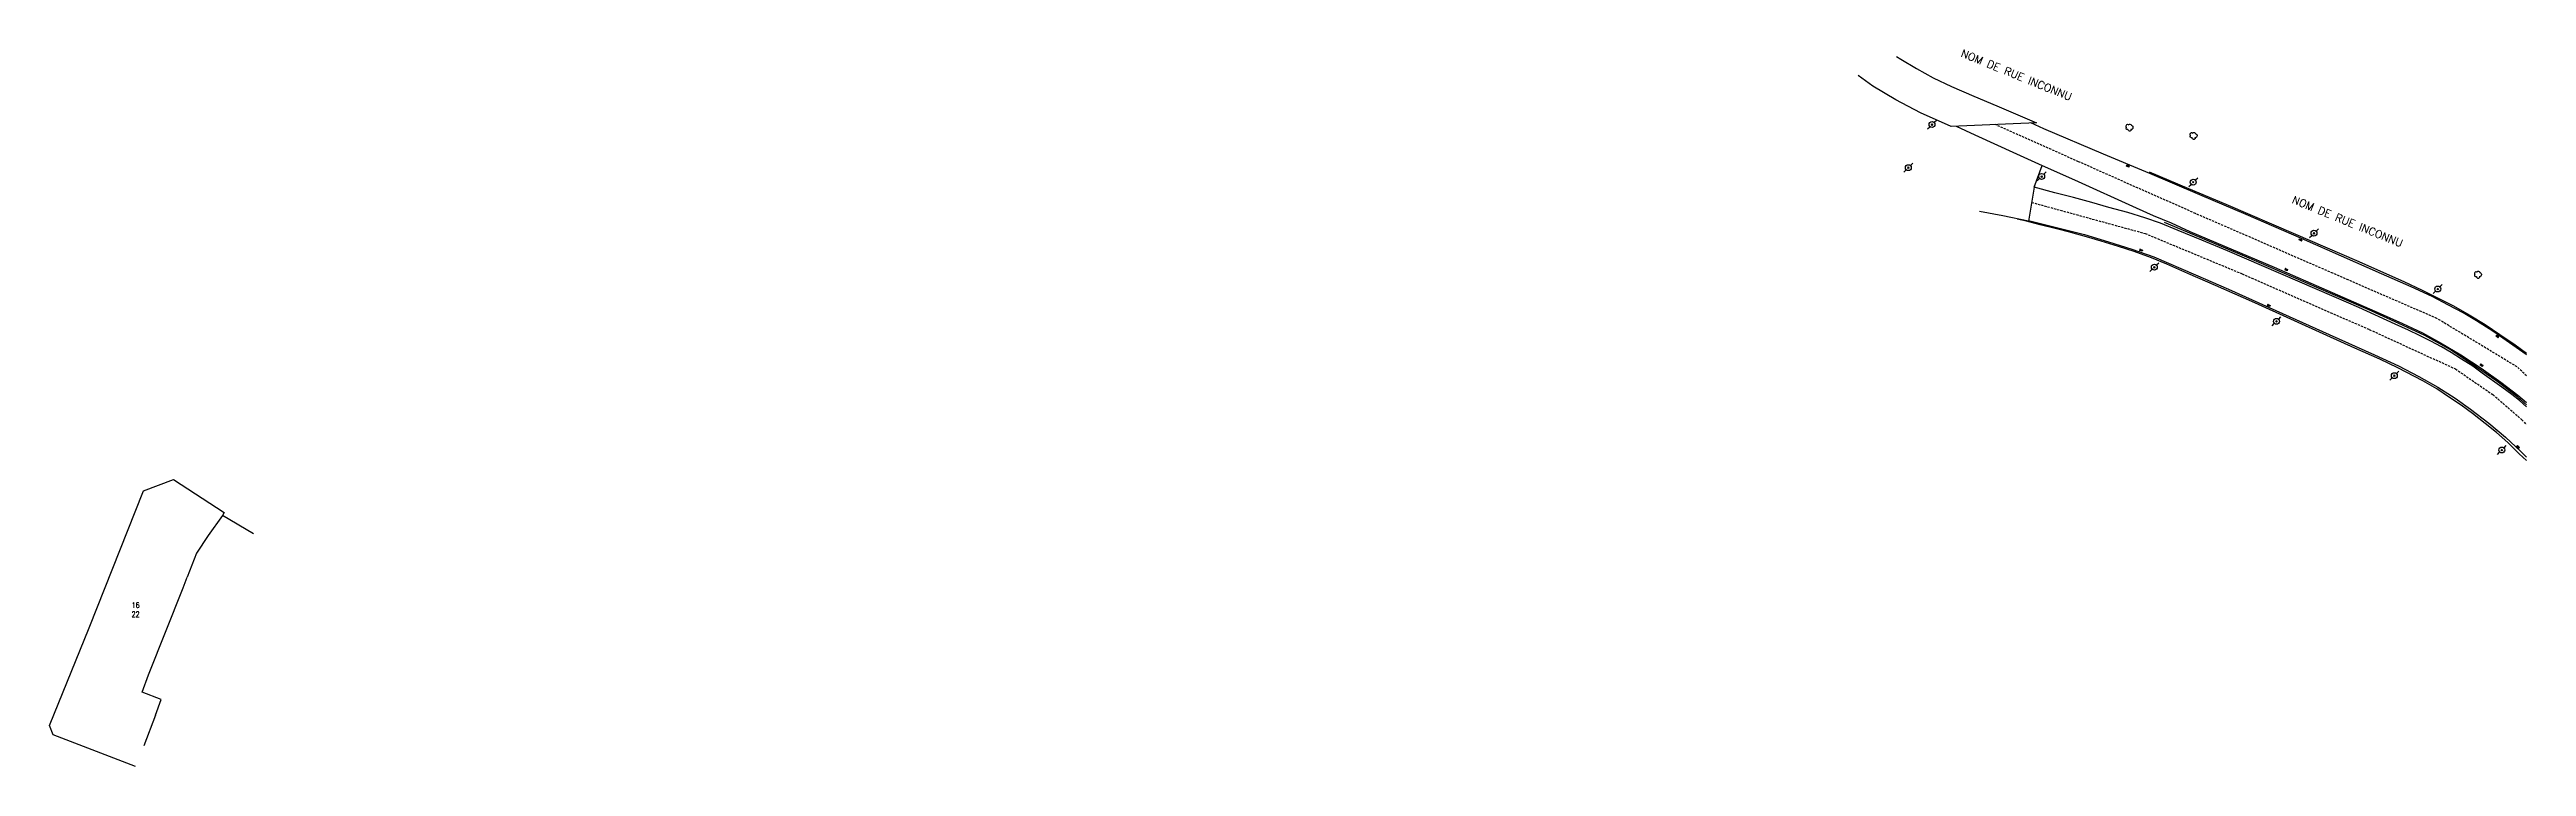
# Model space of a CAD drawing. Header units: millimetres. Extents: x 155000 to 156001, y 121015 to 121765.
# Drawn here: x 155440 to 156000, y 121603 to 121765 of the extents above; entities that cross this region are included whole.
import ezdxf
from ezdxf.enums import TextEntityAlignment as Align

# ---------------------------------------------------------------- set-up
doc = ezdxf.new("R2010")
doc.units = ezdxf.units.MM
doc.linetypes.add('DASHED', pattern=[0.75, 0.5, -0.25])
doc.layers.get('0').update_dxf_attribs({"linetype": 'CONTINUOUS'})
for name, color, linetype in [('W0001', 6, 'DASHED'), ('W0008', 7, 'CONTINUOUS'), ('W0010', 4, 'CONTINUOUS'), ('W0014', 7, 'CONTINUOUS'), ('W0101', 7, 'CONTINUOUS'), ('W0104', 1, 'CONTINUOUS'), ('W0120', 7, 'CONTINUOUS'), ('W0300', 7, 'CONTINUOUS'), ('W0401', 7, 'CONTINUOUS'), ('W0473', 7, 'CONTINUOUS'), ('W0989', 7, 'CONTINUOUS'), ('W0991', 7, 'CONTINUOUS'), ('W1102', 7, 'CONTINUOUS')]:
    doc.layers.add(name, color=color, linetype=linetype)
doc.styles.get("Standard").update_dxf_attribs({"font": 'romans.shx', "width": 0.85})

msp = doc.modelspace()

# ---------------------------------------------------------------- texts
at = {"layer": 'W0989'}
for p in [(155872.29, 121764.48), (155947.14, 121731.37)]:
    msp.add_text('NOM DE RUE INCONNU', height=1.75, rotation=337.8304, dxfattribs=at).set_placement(p, align=Align.MIDDLE_LEFT)
at = {"layer": 'W0991', "insert": (155458.52, 121640.22), "char_height": 1.25, "attachment_point": 1}
msp.add_mtext('16\\P22', dxfattribs=at)

# ---------------------------------------------------------------- blocks, each defined once
blk = doc.blocks.new('T473')
for p, q in [((-0.166667, 0.166667), (0.166667, -0.166667)), ((-0.166667, -0.166667), (0.166667, 0.166667)), ((0.500001, 0.500001), (1.000002, 1.000002)), ((-1.000002, -1.000002), (-0.500001, -0.500001))]:
    blk.add_line(p, q)
blk.add_ellipse((0, 0), major_axis=(0.471405, 0.471405), ratio=1, start_param=5.4977871438, end_param=11.780972451)
blk = doc.blocks.new('T401')
for p, q in [((-0.3, 0.3), (0, 0.3)), ((-0.3, -0.25), (-0.3, 0.3)), ((-0.3, 0.15), (0, 0.15)), ((-0.3, 0), (0, 0)), ((0, 0.3), (0, -0.25)), ((-0.3, -0.15), (0, -0.15)), ((-0.3, -0.25), (-0.3, -0.3)), ((-0.3, -0.3), (0, -0.3)), ((0, -0.3), (0, -0.25))]:
    blk.add_line(p, q)
blk = doc.blocks.new('T300')
for p, q in [((-0.8, 0.51), (-0.86, 0.34)), ((-0.86, 0.34), (-0.86, 0.17)), ((-0.86, 0.17), (-0.74, 0.06)), ((-0.69, 0.63), (-0.8, 0.51)), ((-0.8, -0.06), (-0.74, 0.06)), ((-0.74, 0.06), (-0.69, 0.11)), ((-0.57, 0.69), (-0.69, 0.63)), ((-0.46, 0.69), (-0.57, 0.69)), ((-0.29, 0.63), (-0.46, 0.69)), ((-0.29, 0.63), (-0.17, 0.74)), ((-0.23, 0.57), (-0.29, 0.63)), ((-0.17, 0.74), (-0.06, 0.8)), ((-0.06, 0.8), (0.06, 0.8)), ((0.06, 0.8), (0.23, 0.74)), ((0.23, 0.74), (0.34, 0.63)), ((0.34, 0.63), (0.4, 0.51)), ((0.46, 0.46), (0.34, 0.46)), ((0.4, 0.51), (0.4, 0.46)), ((0.57, 0.4), (0.46, 0.46)), ((0.57, 0.4), (0.69, 0.29)), ((0.69, 0.29), (0.74, 0.17)), ((0.74, 0.06), (0.69, -0.17)), ((0.74, 0.17), (0.74, 0.06)), ((-0.8, -0.17), (-0.8, -0.06)), ((-0.8, -0.23), (-0.8, -0.17)), ((-0.74, -0.34), (-0.8, -0.23)), ((-0.69, -0.4), (-0.74, -0.34)), ((-0.51, -0.46), (-0.69, -0.4)), ((-0.4, -0.46), (-0.51, -0.46)), ((-0.4, -0.46), (-0.34, -0.46)), ((-0.34, -0.46), (-0.34, -0.4)), ((-0.34, -0.51), (-0.34, -0.46)), ((-0.29, -0.63), (-0.34, -0.51)), ((-0.17, -0.74), (-0.29, -0.63)), ((-0.06, -0.8), (-0.17, -0.74)), ((0.06, -0.8), (-0.06, -0.8)), ((0.17, -0.74), (0.06, -0.8)), ((0.23, -0.69), (0.17, -0.74)), ((0.29, -0.46), (0.23, -0.46)), ((0.29, -0.63), (0.23, -0.69)), ((0.46, -0.4), (0.29, -0.46)), ((0.34, -0.51), (0.29, -0.63)), ((0.34, -0.51), (0.34, -0.46)), ((0.57, -0.34), (0.46, -0.4)), ((0.63, -0.29), (0.57, -0.34)), ((0.69, -0.17), (0.63, -0.29))]:
    blk.add_line(p, q)

# ---------------------------------------------------------------- linework, layer by layer
at = {"layer": 'W0001'}
for points in [[(156000, 121691.41), (155997.9, 121693.43), (155979.75, 121704.39), (155956.22, 121714.61), (155925.2, 121728.1), (155898.74, 121739.82), (155879.91, 121748.22)], [(155888.1, 121730.61), (155888.81, 121730.44), (155913.77, 121723.6), (155935.73, 121714.47), (155964.47, 121701.89), (155983.95, 121692.98), (155992.4, 121687.18), (155998.95, 121681.51), (156000, 121680.39)]]:
    msp.add_lwpolyline(points, dxfattribs=at)
at = {"layer": 'W0008'}
for points in [[(155871.05, 121747.82), (155875.26, 121745.88), (155884.66, 121741.64), (155890.48, 121738.99)], [(156000, 121696.2), (155999.97, 121696.22), (155992.36, 121701.52), (155988.73, 121703.82), (155985.66, 121705.67), (155982.36, 121707.43), (155978.67, 121709.34), (155973.93, 121711.57), (155967.25, 121714.51), (155949.15, 121722.44), (155936.59, 121727.9), (155926.15, 121732.32), (155914.82, 121737.18), (155904.38, 121741.52), (155890.85, 121747.26), (155887.91, 121748.58)], [(155890.48, 121738.99), (155897.78, 121735.69), (155911.78, 121729.4), (155915.58, 121727.7), (155919.7, 121726.01), (155923.9, 121724.04), (155942.98, 121715.97), (155951.23, 121712.4), (155966.96, 121705.49), (155971.99, 121703.28), (155976.47, 121701.14), (155980.58, 121698.92), (155985.18, 121696.15), (155989.74, 121693.15), (155994.2, 121690.02), (155998.04, 121687.08), (156000, 121685.37)], [(156000, 121684.39), (155998.4, 121685.85), (155996.67, 121687.22), (155994.46, 121688.89), (155990.02, 121692.01), (155987.85, 121693.58), (155985.34, 121695.22), (155983.01, 121696.7), (155980.8, 121697.96), (155978.38, 121699.29), (155975.84, 121700.57), (155973.3, 121701.77), (155970.32, 121703.09), (155962.07, 121706.84), (155956.5, 121709.29), (155932.42, 121719.66), (155926.58, 121722.07), (155921.24, 121724.29), (155917.26, 121725.9), (155913.71, 121727.11), (155909.86, 121728.32), (155905.57, 121729.5), (155901.74, 121730.57), (155897.56, 121731.76), (155893.4, 121732.82), (155888.66, 121734.04)], [(155887.44, 121726.55), (155900.07, 121723.35), (155905.49, 121721.69), (155910.78, 121720.05), (155915.75, 121718.29), (155925.15, 121714.29), (155932.66, 121710.99), (155941.85, 121706.84), (155955.39, 121700.77), (155965.63, 121696.16), (155971.03, 121693.7), (155975.67, 121691.3), (155979.94, 121688.83), (155983.85, 121686.38), (155987.31, 121683.86), (155991.51, 121680.7), (155995.27, 121677.54), (155998.73, 121674.29), (156000, 121673.05)]]:
    msp.add_lwpolyline(points, dxfattribs=at)
at = {"layer": 'W0010'}
for points in [[(155914.73, 121737.51), (155923.56, 121733.8), (155931.99, 121730.24), (155947.8, 121723.45), (155961.58, 121717.49), (155972.25, 121712.73), (155976.42, 121710.78), (155979.87, 121709.05), (155983.5, 121707.21), (155987.01, 121705.2), (155990.64, 121702.99), (155993.99, 121700.79), (155997.44, 121698.41), (156000, 121696.57)], [(156000, 121672.25), (155998.37, 121673.83), (155995.8, 121676.35), (155993.23, 121678.6), (155990.68, 121680.65), (155987.79, 121682.91), (155985.23, 121684.81), (155982.41, 121686.68), (155979.73, 121688.46), (155976.56, 121690.31), (155970.88, 121693.26), (155966.86, 121695.2), (155961.22, 121697.67), (155954.83, 121700.53), (155946.73, 121704.23), (155938.55, 121707.89), (155929.7, 121711.86), (155923.4, 121714.56), (155918.72, 121716.65), (155915.19, 121718.07), (155911.32, 121719.51), (155907.73, 121720.66), (155903.84, 121721.87), (155900.53, 121722.86), (155897, 121723.8), (155893.47, 121724.73), (155890.05, 121725.59), (155886.95, 121726.37), (155884.85, 121726.86)], [(156000, 121684.86), (155998.02, 121686.63), (155993.33, 121690.25), (155987.5, 121694.24), (155982.59, 121697.47), (155976.99, 121700.56), (155971.17, 121703.29), (155964.19, 121706.39), (155955.74, 121710.06), (155936.23, 121718.47), (155918.14, 121726.09)]]:
    msp.add_lwpolyline(points, dxfattribs=at)
at = {"layer": 'W0014'}
msp.add_lwpolyline([(155888.66, 121734.04), (155890.48, 121738.99)], dxfattribs=at)
at = {"layer": 'W0101'}
for points in [[(155459.4, 121603.13), (155440.82, 121610.25), (155439.96, 121612.4), (155448.91, 121634.47), (155461.18, 121665.41), (155467.98, 121667.98), (155479.44, 121660.51), (155479.06, 121659.89)], [(155486.06, 121655.68), (155479.06, 121659.89)], [(155463.95, 121614.73), (155465.17, 121618.24), (155460.88, 121619.91), (155462.32, 121623.83), (155470.19, 121643.51), (155471.11, 121645.94)]]:
    msp.add_lwpolyline(points, dxfattribs=at)
at = {"layer": 'W0104'}
msp.add_lwpolyline([(155479.06, 121659.89), (155475.85, 121655.31), (155473.18, 121651.36), (155471.11, 121645.94)], dxfattribs=at)
at = {"layer": 'W0120'}
for points in [[(155857.59, 121763.58), (155858.55, 121762.97), (155862.11, 121760.9), (155865.83, 121758.8), (155869.97, 121756.82), (155875.06, 121754.61), (155880.25, 121752.43), (155889.19, 121748.64), (155869.95, 121747.77), (155863, 121750.88), (155857.39, 121753.82), (155852.19, 121756.88), (155848.89, 121759.28)], [(155888.73, 121734.46), (155888.66, 121734.04), (155887.42, 121726.41), (155881.57, 121727.6), (155876.31, 121728.56)]]:
    msp.add_lwpolyline(points, dxfattribs=at)
at = {"layer": 'W1102'}
msp.add_lwpolyline([(155463.95, 121614.73), (155461.28, 121607.76)], dxfattribs=at)

# ---------------------------------------------------------------- block references
at = {"layer": 'W0300'}
for p in [(155910.29, 121747.53), (155924.78, 121745.66), (155989.09, 121714.26)]:
    msp.add_blockref('T300', p, dxfattribs=at)
at = {"layer": 'W0401'}
for p, rotation in [((155909.95, 121738.99), 67.42575965699896), ((155912.79, 121719.68), 250.4521326947288), ((155948.98, 121722.3), 66.47721030582427), ((155945.61, 121715.3), 246.5938886061828), ((155941.67, 121707.19), 245.6857534843271), ((155993.52, 121700.48), 55.11024556454898), ((155989.77, 121693.71), 236.7355214072665), ((155997.99, 121675.23), 226.7651391059621)]:
    msp.add_blockref('T401', p, dxfattribs=dict(at, rotation=rotation))
at = {"layer": 'W0473'}
for p in [(155865.6, 121748.23), (155860.23, 121738.48), (155890.38, 121736.5), (155924.66, 121735.2), (155951.96, 121723.66), (155915.87, 121716), (155979.94, 121711.06), (155943.48, 121703.74), (155970.13, 121691.47), (155994.44, 121674.65)]:
    msp.add_blockref('T473', p, dxfattribs=at)

msp.set_redraw_order([(e.dxf.handle, doc.entitydb.next_handle()) for e in msp.query("TEXT MTEXT ATTDEF DIMENSION ARC_DIMENSION")])  # texts and dimensions are drawn at this point

doc.saveas('drawing.dxf')
